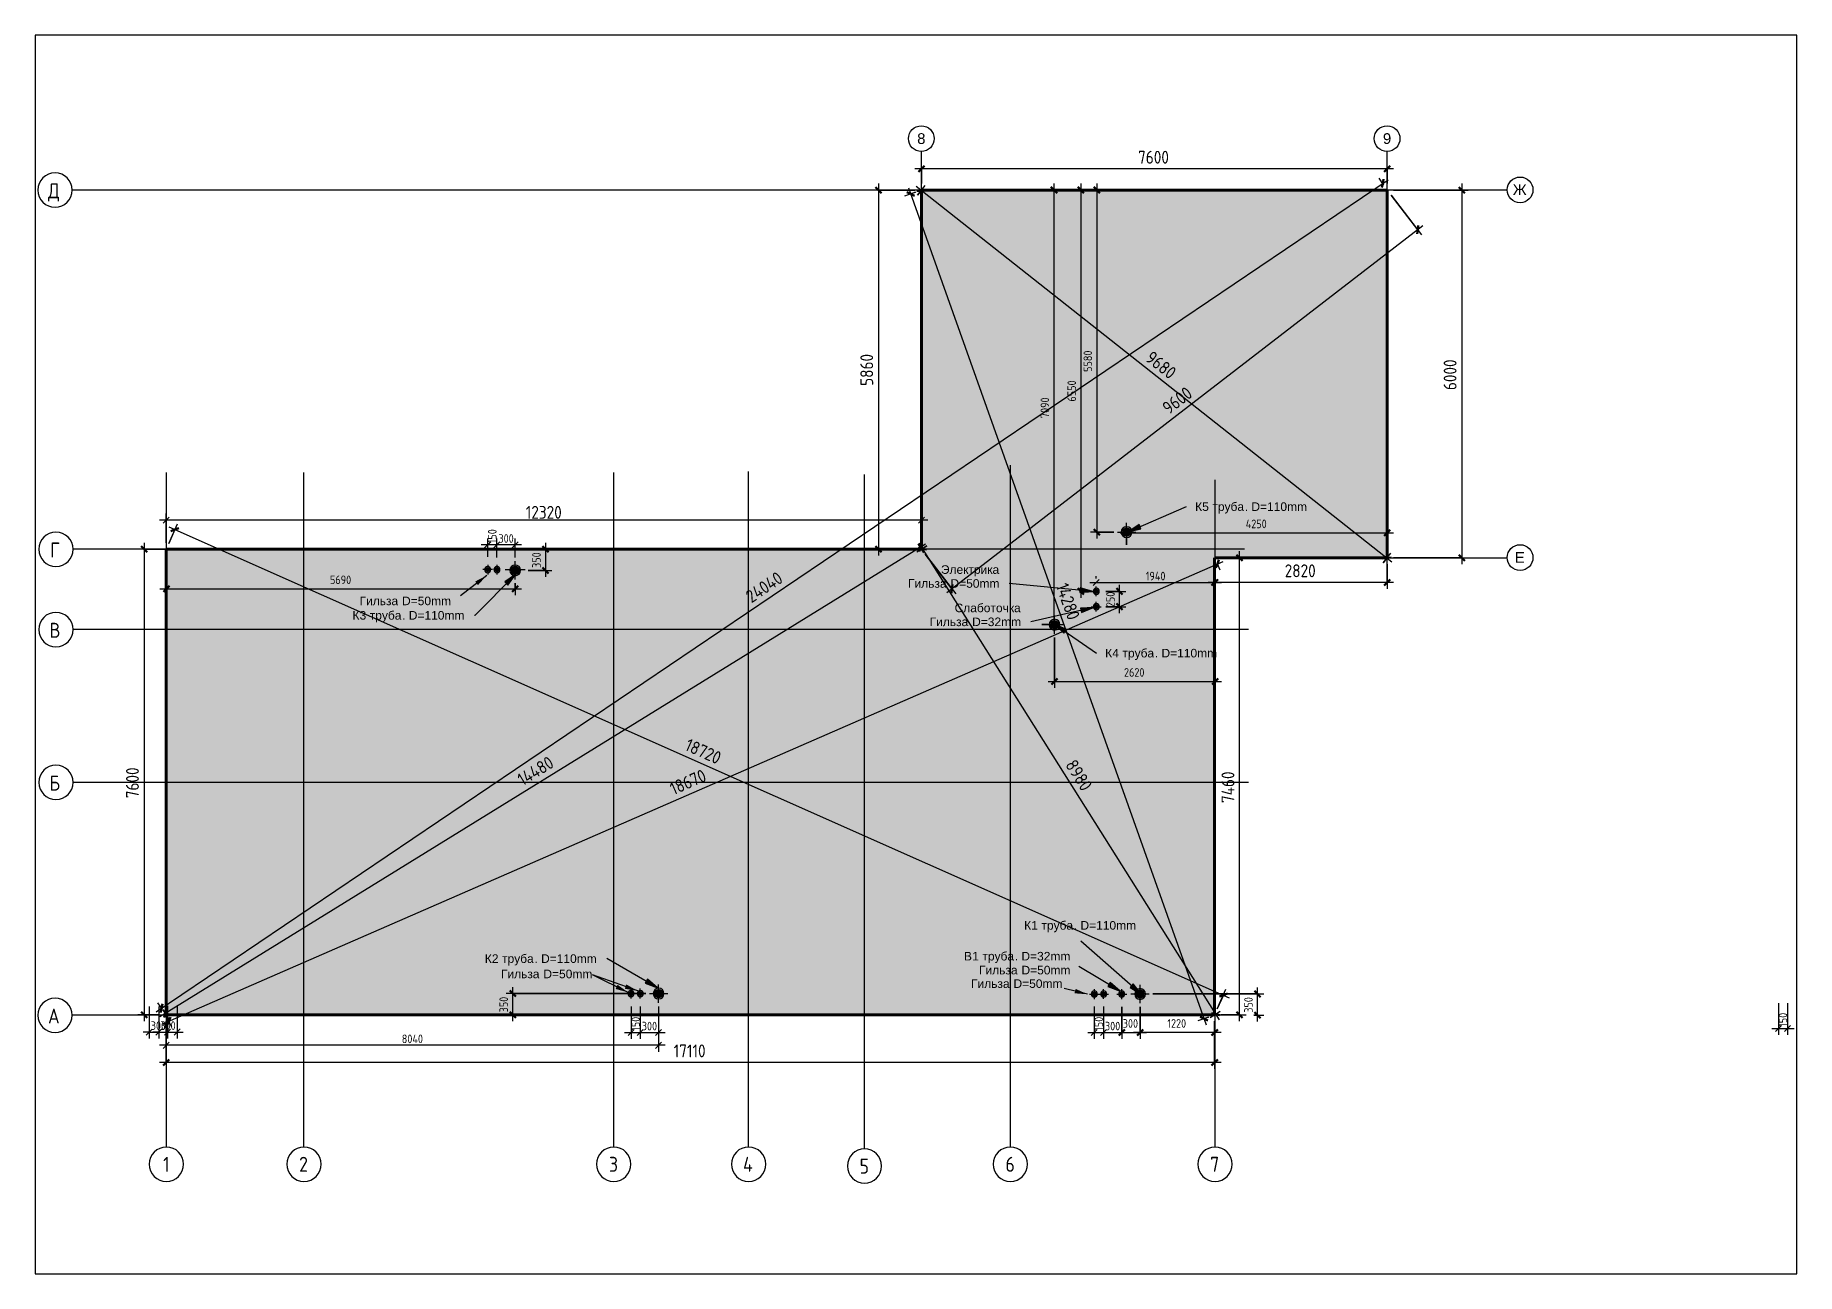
# Paper-space layout 'Layout1' of a CAD drawing. Header units: millimetres. Extents: x 29 to 260, y 20 to 183.
# The model-space entities are those that its viewports show. They can reach past a viewport. Long polylines and large blocks are cut down to what shows.
import ezdxf

# ---------------------------------------------------------------- set-up
doc = ezdxf.new("R2010")
doc.units = ezdxf.units.MM
for name, pattern in [('ADSK_Линия сетки', [25, 20, -2.5, 0, -2.5]), ('ADSK_Осевая', [14, 10, -2, 0, -2]), ('Линия сетки', [22.225, 12.7, -3.175, 3.175, -3.175])]:
    doc.linetypes.add(name, pattern=pattern)
for name, color, linetype, lineweight in [('A-ANNO-DIMS', 211, 'Continuous', 9), ('A-ANNO-DIMS-70', 211, 'Continuous', 9), ('A-FLOR-PATT', 8, 'Continuous', 20), ('G-ANNO-TEXT', 231, 'Continuous', 9), ('M-PIPE-PATT', 2, 'Continuous', 9), ('P-PIPE', 3, 'Continuous', 20), ('P-PIPE-CNTR', 3, 'ADSK_Осевая', 20), ('S-FNDN', 32, 'Continuous', 20), ('S-GRID', 1, 'Continuous', 9), ('S-GRID-IDEN', 1, 'Continuous', 20)]:
    doc.layers.add(name, color=color, linetype=linetype, lineweight=lineweight)
doc.styles.add('Arial', font='arial.ttf', dxfattribs={"height": 140})
doc.styles.add('Arial_1', font='arial.ttf', dxfattribs={"height": 140})
doc.styles.add('Arial_2', font='arial.ttf', dxfattribs={"height": 175})
doc.styles.add('Arial_3', font='arial.ttf', dxfattribs={"height": 175})
doc.styles.add('GOST Common', font='GOST Common.ttf', dxfattribs={"width": 0.9, "height": 245})
doc.styles.add('GOST Common_1', font='GOST Common.ttf', dxfattribs={"width": 0.9, "height": 245})
doc.styles.add('GOST Common_2', font='GOST Common.ttf', dxfattribs={"width": 0.9, "height": 140})
doc.styles.add('GOST Common_3', font='GOST Common.ttf', dxfattribs={"width": 0.9, "height": 210})
doc.dimstyles.new('ADSK_Основной_3_5_мм', dxfattribs={"dimscale": 304.8, "dimtxt": 211.200149, "dimasz": 0.324738, "dimexe": 0.344488, "dimexo": 0.344488, "dimgap": 0.068898, "dimtad": 1, "dimdec": 0, "dimrnd": 10, "dimzin": 0, "dimdsep": 46, "dimtxsty": 'GOST Common_3', "dimblk1": 'OBLIQUE', "dimblk2": 'OBLIQUE', "dimsah": 1, "dimcen": 0.09, "dimdle": 0.344488, "dimazin": 0, "dimtfac": 1, "dimtdec": 4, "dimtix": 1, "dimtmove": 0, "dimatfit": 3, "dimfxl": 1, "dimtvp": 1, "dimtolj": 1, "dimtzin": 0, "dimlwd": 20, "dimlwe": 20, "dimarcsym": 2})
doc.dimstyles.new('BKN_Основной_2_0_красн', dxfattribs={"dimscale": 304.8, "dimtxt": 140.800099, "dimasz": 0.324738, "dimexe": 0.344488, "dimexo": 0.688976, "dimgap": 0.114829, "dimtad": 1, "dimdec": 0, "dimrnd": 10, "dimdsep": 46, "dimtxsty": 'GOST Common_2', "dimblk1": 'OBLIQUE', "dimblk2": 'OBLIQUE', "dimsah": 1, "dimcen": 0.09, "dimdle": 0.344488, "dimazin": 0, "dimtfac": 1, "dimtdec": 4, "dimtix": 1, "dimtmove": 0, "dimatfit": 3, "dimfxl": 1, "dimtvp": 1, "dimtolj": 1, "dimtzin": 0, "dimlwd": 20, "dimlwe": 20, "dimarcsym": 2})

psp = doc.layouts.get("Layout1")

msp = doc.modelspace()

# ---------------------------------------------------------------- texts
at = {"layer": 'G-ANNO-TEXT', "color": 7, "lineweight": 20, "char_height": 140, "attachment_point": 1}
for s, insert, width, style in [('\\fArial|b0|i0|c204|p34|;К', (13132.7, 10067.7), 140.295, 'Arial'), ('5 ', (13248.5, 10067.7), 202.025, 'Arial_1'), ('труба', (13415.1, 10067.7), 639.747, 'Arial'), ('. D=110mm', (13943, 10067.7), 1257.046, 'Arial_1'), ('Электрика', (8985.5, 9041.2), 1178.481, 'Arial'), ('Гильза', (8448.4, 8814.3), 774.43, 'Arial'), (' D=50mm', (9087.4, 8814.3), 1055.021, 'Arial_1'), ('Слаботочка', (9208.7, 8415.3), 1335.611, 'Arial'), ('\\fArial|b0|i0|c204|p34|;К', (-616.6, 8294.1), 140.295, 'Arial'), ('3 ', (-500.9, 8294.1), 202.025, 'Arial_1'), ('труба', (-334.2, 8294.1), 639.747, 'Arial'), ('. D=110mm', (193.6, 8294.1), 1257.046, 'Arial_1'), ('Гильза', (8801.2, 8188.4), 774.43, 'Arial'), (' D=32mm', (9440.2, 8188.4), 1055.021, 'Arial_1'), ('\\fArial|b0|i0|c204|p34|;К', (11665.6, 7677.5), 140.295, 'Arial'), ('4 ', (11781.3, 7677.5), 202.025, 'Arial_1'), ('труба', (11948, 7677.5), 639.747, 'Arial'), ('. D=110mm', (12475.9, 7677.5), 1257.046, 'Arial_1'), ('\\fArial|b0|i0|c204|p34|;К', (10343.4, 3235.5), 140.295, 'Arial'), ('1 ', (10459.1, 3235.5), 202.025, 'Arial_1'), ('труба', (10625.8, 3235.5), 639.747, 'Arial'), ('. D=110mm', (11153.7, 3235.5), 1257.046, 'Arial_1'), ('\\fArial|b0|i0|c204|p34|;К', (1541.9, 2692.7), 140.295, 'Arial'), ('2 ', (1657.7, 2692.7), 202.025, 'Arial_1'), ('труба', (1824.4, 2692.7), 639.747, 'Arial'), ('. D=110mm', (2352.2, 2692.7), 1257.046, 'Arial_1'), ('\\fArial|b0|i0|c204|p34|;В', (9361.4, 2732.3), 162.743, 'Arial'), ('1 ', (9495.7, 2732.3), 202.025, 'Arial_1'), ('труба', (9662.4, 2732.3), 639.747, 'Arial'), ('. D=32mm', (10190.2, 2732.3), 1122.362, 'Arial_1'), ('Гильза', (9606.8, 2505.4), 774.43, 'Arial'), (' D=50mm', (10245.8, 2505.4), 1055.021, 'Arial_1')]:
    msp.add_mtext(s, dxfattribs=dict(at, insert=insert, width=width, style=style))
at = {"layer": 'G-ANNO-TEXT', "color": 5, "lineweight": 20, "char_height": 140, "attachment_point": 1}
for s, insert, width, style in [('Гильза', (-500.9, 8529.7), 774.43, 'Arial'), (' D=50mm', (138.1, 8529.7), 1055.021, 'Arial_1'), ('Гильза', (1805.4, 2442.6), 774.43, 'Arial'), (' D=50mm', (2444.3, 2442.6), 1055.021, 'Arial_1'), ('Гильза', (9476.5, 2284.7), 774.43, 'Arial'), (' D=50mm', (10115.5, 2284.7), 1055.021, 'Arial_1')]:
    msp.add_mtext(s, dxfattribs=dict(at, insert=insert, width=width, style=style))
at = {"layer": 'S-GRID-IDEN', "lineweight": 9, "attachment_point": 1}
for s, insert, char_height, width, style in [('8', (8597.7, 16091.1), 175, 162.743, 'Arial_2'), ('9', (16197.7, 16091.1), 175, 162.743, 'Arial_2'), ('\\fGOST Common|b0|i0|c204|p34|;\\W.9;Д', (-5584.3, 15272.8), 245, 242.43, 'GOST Common_1'), ('\\fArial|b0|i0|c204|p34|;Ж', (18316.9, 15256.6), 175, 274.979, 'Arial_3'), ('\\fGOST Common|b0|i0|c204|p34|;\\W.9;Г', (-5549.4, 9412.8), 245, 191.924, 'GOST Common_1'), ('\\fArial|b0|i0|c204|p34|;Е', (18349.5, 9256.6), 175, 196.413, 'Arial_3'), ('\\fGOST Common|b0|i0|c204|p34|;\\W.9;В', (-5559.8, 8102.2), 245, 217.177, 'GOST Common_1'), ('\\fGOST Common|b0|i0|c204|p34|;\\W.9;Б', (-5559.8, 5608.7), 245, 217.177, 'GOST Common_1'), ('\\fGOST Common|b0|i0|c204|p34|;\\W.9;А', (-5584.3, 1808.7), 245, 242.43, 'GOST Common_1'), ('1', (-3707.1, -611), 245, 131.316, 'GOST Common'), ('2', (-1487.3, -611), 245, 191.924, 'GOST Common'), ('3', (3569.6, -611), 245, 186.873, 'GOST Common'), ('4', (5757, -611), 245, 217.177, 'GOST Common'), ('5', (7658.8, -641.3), 245, 191.924, 'GOST Common'), ('6', (10038.8, -611), 245, 191.924, 'GOST Common'), ('7', (13378.8, -611), 245, 191.924, 'GOST Common')]:
    msp.add_mtext(s, dxfattribs=dict(at, insert=insert, char_height=char_height, width=width, style=style))

# ---------------------------------------------------------------- blocks, each defined once
blk = doc.blocks.new('Ось сетки - Круг_Ø8 мм-684601-Схема опорной поверхности')
at = {"layer": 'S-GRID-IDEN'}
for start, end in [(360, 180), (180, 360)]:
    blk.add_arc((0, 0), 4, start, end, dxfattribs=at)
blk = doc.blocks.new('DIMBLOCK1-Схема опорной поверхности')
at = {"layer": 'A-ANNO-DIMS-70', "lineweight": 20, "transparency": 16777216}
for p, q in [((4169, 2052), (1894, 2052)), ((1999, 1600), (1999, 2157)), ((1999, 2052), (4169, 2052)), ((2139, 1705), (1894, 1705)), ((1999, 1705), (2139, 1705))]:
    blk.add_line(p, q, dxfattribs=at)
at = {"layer": 'A-ANNO-DIMS-70', "lineweight": 40, "transparency": 16777216}
for p, q in [((1999, 2052), (1949, 2102)), ((1999, 2052), (2048, 2003)), ((1999, 1705), (1949, 1755)), ((1999, 1705), (2048, 1656))]:
    blk.add_line(p, q, dxfattribs=at)
at = {"layer": 'A-ANNO-DIMS-70', "color": 0, "lineweight": 20, "transparency": 16777216, "insert": (1781, 1746), "char_height": 140, "width": 317.87, "attachment_point": 1, "rotation": 90, "line_spacing_factor": 1.022761, "style": 'GOST Common_2'}
blk.add_mtext('350', dxfattribs=at)
blk = doc.blocks.new('_Oblique')
at = {"color": 0, "linetype": 'ByBlock', "lineweight": -2}
blk.add_line((-0.5, -0.5), (0.5, 0.5), dxfattribs=at)
blk = doc.blocks.new('DIMBLOCK2-Схема опорной поверхности')
at = {"layer": 'A-ANNO-DIMS-70', "lineweight": 20, "transparency": 16777216}
for p, q in [((16267, 9060), (16267, 8655)), ((16267, 8760), (16267, 9060)), ((16372, 8760), (13347, 8760)), ((13452, 8795), (13452, 8655)), ((13452, 8760), (13452, 8795))]:
    blk.add_line(p, q, dxfattribs=at)
at = {"layer": 'A-ANNO-DIMS-70', "lineweight": 40, "transparency": 16777216}
for p, q in [((13452, 8760), (13403, 8711)), ((13452, 8760), (13502, 8810)), ((16267, 8760), (16218, 8711)), ((16267, 8760), (16317, 8810))]:
    blk.add_line(p, q, dxfattribs=at)
at = {"layer": 'A-ANNO-DIMS-70', "color": 0, "lineweight": 20, "transparency": 16777216, "insert": (14595, 9056), "char_height": 210, "width": 635.75, "attachment_point": 1, "line_spacing_factor": 1.022761, "style": 'GOST Common_3'}
blk.add_mtext('2820', dxfattribs=at)
blk = doc.blocks.new('DIMBLOCK3-Схема опорной поверхности')
at = {"layer": 'A-ANNO-DIMS-70', "lineweight": 20, "transparency": 16777216}
for p, q in [((17484, 15268), (17484, 9060)), ((16372, 15163), (17589, 15163)), ((17484, 15163), (16372, 15163)), ((16372, 9165), (17589, 9165)), ((17484, 9165), (16372, 9165))]:
    blk.add_line(p, q, dxfattribs=at)
at = {"layer": 'A-ANNO-DIMS-70', "lineweight": 40, "transparency": 16777216}
for p, q in [((17484, 15163), (17435, 15212)), ((17484, 15163), (17534, 15113)), ((17484, 9165), (17435, 9214)), ((17484, 9165), (17534, 9115))]:
    blk.add_line(p, q, dxfattribs=at)
at = {"layer": 'A-ANNO-DIMS-70', "color": 0, "lineweight": 20, "transparency": 16777216, "insert": (17189, 11899), "char_height": 210, "width": 635.75, "attachment_point": 1, "rotation": 90, "line_spacing_factor": 1.022761, "style": 'GOST Common_3'}
blk.add_mtext('6000', dxfattribs=at)
blk = doc.blocks.new('DIMBLOCK4-Схема опорной поверхности')
at = {"layer": 'A-ANNO-DIMS-70', "lineweight": 20, "transparency": 16777216}
for p, q in [((8667, 15268), (8667, 15614)), ((16267, 15268), (16267, 15614)), ((16372, 15509), (8562, 15509)), ((8667, 15509), (8667, 15268)), ((16267, 15509), (16267, 15268))]:
    blk.add_line(p, q, dxfattribs=at)
at = {"layer": 'A-ANNO-DIMS-70', "lineweight": 40, "transparency": 16777216}
for p, q in [((8667, 15509), (8717, 15558)), ((16267, 15509), (16317, 15558)), ((8667, 15509), (8618, 15459)), ((16267, 15509), (16218, 15459))]:
    blk.add_line(p, q, dxfattribs=at)
at = {"layer": 'A-ANNO-DIMS-70', "color": 0, "lineweight": 20, "transparency": 16777216, "insert": (12202, 15804), "char_height": 210, "width": 635.75, "attachment_point": 1, "line_spacing_factor": 1.022761, "style": 'GOST Common_3'}
blk.add_mtext('7600', dxfattribs=at)
blk = doc.blocks.new('DIMBLOCK5-Схема опорной поверхности')
at = {"layer": 'A-ANNO-DIMS-70', "lineweight": 20, "transparency": 16777216}
for p, q in [((7965, 15268), (7965, 9198)), ((8562, 15163), (7860, 15163)), ((7965, 15163), (8562, 15163)), ((7930, 9303), (8070, 9303)), ((7965, 9303), (7930, 9303))]:
    blk.add_line(p, q, dxfattribs=at)
at = {"layer": 'A-ANNO-DIMS-70', "lineweight": 40, "transparency": 16777216}
for p, q in [((7965, 15163), (7916, 15212)), ((7965, 15163), (8015, 15113)), ((7965, 9303), (7916, 9352)), ((7965, 9303), (8015, 9253))]:
    blk.add_line(p, q, dxfattribs=at)
at = {"layer": 'A-ANNO-DIMS-70', "color": 0, "lineweight": 20, "transparency": 16777216, "insert": (7670, 11968), "char_height": 210, "width": 635.75, "attachment_point": 1, "rotation": 90, "line_spacing_factor": 1.022761, "style": 'GOST Common_3'}
blk.add_mtext('5860', dxfattribs=at)
blk = doc.blocks.new('DIMBLOCK6-Схема опорной поверхности')
at = {"layer": 'A-ANNO-DIMS', "color": 0, "lineweight": 20, "transparency": 16777216}
for p, q in [((8772, 9779), (-3763, 9779)), ((-3658, 9408), (-3658, 9884)), ((8667, 9603), (8667, 9884))]:
    blk.add_line(p, q, dxfattribs=at)
at = {"layer": 'Defpoints', "color": 0, "transparency": 16777216}
for p in [(-3658, 9779), (8667, 9498), (-3658, 9303)]:
    blk.add_point(p, dxfattribs=at)
at = {"layer": 'A-ANNO-DIMS', "color": 0, "lineweight": 20, "transparency": 16777216, "xscale": 98.98, "yscale": 98.98, "zscale": 98.98, "rotation": 180}
blk.add_blockref('_Oblique', (-3658, 9779), dxfattribs=at)
at = {"layer": 'A-ANNO-DIMS', "color": 0, "lineweight": 20, "transparency": 16777216, "xscale": 98.98, "yscale": 98.98, "zscale": 98.98}
blk.add_blockref('_Oblique', (8667, 9779), dxfattribs=at)
at = {"layer": 'A-ANNO-DIMS', "color": 0, "lineweight": 20, "transparency": 16777216, "insert": (2505, 9905), "char_height": 210, "width": 747.43, "attachment_point": 5, "style": 'GOST Common_3'}
blk.add_mtext('\\A1;12320', dxfattribs=at)
blk = doc.blocks.new('DIMBLOCK7-Схема опорной поверхности')
at = {"layer": 'A-ANNO-DIMS-70', "lineweight": 20, "transparency": 16777216}
for p, q in [((5433, 9303), (-4121, 9303)), ((-4016, 9408), (-4016, 1600)), ((-4016, 9303), (5433, 9303)), ((-3763, 1705), (-4121, 1705)), ((-4016, 1705), (-3763, 1705))]:
    blk.add_line(p, q, dxfattribs=at)
at = {"layer": 'A-ANNO-DIMS-70', "lineweight": 40, "transparency": 16777216}
for p, q in [((-4016, 9303), (-4066, 9352)), ((-4016, 9303), (-3967, 9253)), ((-4016, 1705), (-4066, 1755)), ((-4016, 1705), (-3967, 1656))]:
    blk.add_line(p, q, dxfattribs=at)
at = {"layer": 'A-ANNO-DIMS-70', "color": 0, "lineweight": 20, "transparency": 16777216, "insert": (-4312, 5239), "char_height": 210, "width": 635.75, "attachment_point": 1, "rotation": 90, "line_spacing_factor": 1.022761, "style": 'GOST Common_3'}
blk.add_mtext('7600', dxfattribs=at)
blk = doc.blocks.new('DIMBLOCK8-Схема опорной поверхности')
at = {"layer": 'A-ANNO-DIMS-70', "lineweight": 40, "transparency": 16777216}
for p, q in [((13860, 9165), (13810, 9214)), ((13860, 9165), (13909, 9115)), ((13860, 1705), (13810, 1755)), ((13860, 1705), (13909, 1656))]:
    blk.add_line(p, q, dxfattribs=at)
at = {"layer": 'A-ANNO-DIMS-70', "lineweight": 20, "transparency": 16777216}
for p, q in [((13860, 1600), (13860, 9270)), ((13895, 9165), (13755, 9165)), ((13860, 9165), (13895, 9165)), ((13557, 1705), (13965, 1705)), ((13860, 1705), (13557, 1705))]:
    blk.add_line(p, q, dxfattribs=at)
at = {"layer": 'A-ANNO-DIMS-70', "color": 0, "lineweight": 20, "transparency": 16777216, "insert": (13564, 5161), "char_height": 210, "width": 657.23, "attachment_point": 1, "rotation": 90, "line_spacing_factor": 1.022761, "style": 'GOST Common_3'}
blk.add_mtext('7460', dxfattribs=at)
blk = doc.blocks.new('DIMBLOCK9-Схема опорной поверхности')
at = {"layer": 'A-ANNO-DIMS-70', "lineweight": 20, "transparency": 16777216}
for p, q in [((8602, 15080), (8727, 15238)), ((16344, 9093), (8579, 15221)), ((8662, 15156), (8602, 15080)), ((16202, 9082), (16327, 9240)), ((16262, 9158), (16202, 9082))]:
    blk.add_line(p, q, dxfattribs=at)
at = {"layer": 'A-ANNO-DIMS-70', "lineweight": 40, "transparency": 16777216}
for p, q in [((8662, 15156), (8592, 15148)), ((8662, 15156), (8731, 15164)), ((16262, 9158), (16192, 9150)), ((16262, 9158), (16331, 9166))]:
    blk.add_line(p, q, dxfattribs=at)
at = {"layer": 'A-ANNO-DIMS-70', "color": 0, "lineweight": 20, "transparency": 16777216, "insert": (12437, 12553), "char_height": 210, "width": 635.75, "attachment_point": 1, "rotation": 321.7191, "line_spacing_factor": 1.022761, "style": 'GOST Common_3'}
blk.add_mtext('9680', dxfattribs=at)
blk = doc.blocks.new('DIMBLOCK10-Схема опорной поверхности')
at = {"layer": 'A-ANNO-DIMS-70', "lineweight": 20, "transparency": 16777216}
for p, q in [((-3658, 1600), (-3658, 822)), ((-3658, 927), (-3658, 1600)), ((13452, 1600), (13452, 822)), ((13452, 927), (13452, 1600)), ((13557, 927), (-3763, 927))]:
    blk.add_line(p, q, dxfattribs=at)
at = {"layer": 'A-ANNO-DIMS-70', "lineweight": 40, "transparency": 16777216}
for p, q in [((-3658, 927), (-3707, 877)), ((-3658, 927), (-3608, 976)), ((13452, 927), (13403, 877)), ((13452, 927), (13502, 976))]:
    blk.add_line(p, q, dxfattribs=at)
at = {"layer": 'A-ANNO-DIMS-70', "color": 0, "lineweight": 20, "transparency": 16777216, "insert": (4625, 1222), "char_height": 210, "width": 652.93, "attachment_point": 1, "line_spacing_factor": 1.022761, "style": 'GOST Common_3'}
blk.add_mtext('17110', dxfattribs=at)
blk = doc.blocks.new('DIMBLOCK11-Схема опорной поверхности')
at = {"layer": 'A-ANNO-DIMS-70', "lineweight": 20, "transparency": 16777216}
for p, q in [((12235, 1836), (12235, 1312)), ((12235, 1417), (12235, 1836)), ((13452, 1495), (13452, 1312)), ((13452, 1417), (13452, 1495)), ((13557, 1417), (12130, 1417))]:
    blk.add_line(p, q, dxfattribs=at)
at = {"layer": 'A-ANNO-DIMS-70', "lineweight": 40, "transparency": 16777216}
for p, q in [((12235, 1417), (12285, 1466)), ((13452, 1417), (13502, 1466)), ((12235, 1417), (12186, 1367)), ((13452, 1417), (13403, 1367))]:
    blk.add_line(p, q, dxfattribs=at)
at = {"layer": 'A-ANNO-DIMS-70', "color": 0, "lineweight": 20, "transparency": 16777216, "insert": (12680, 1635), "char_height": 140, "width": 392.33, "attachment_point": 1, "line_spacing_factor": 1.022761, "style": 'GOST Common_2'}
blk.add_mtext('1220', dxfattribs=at)
blk = doc.blocks.new('DIMBLOCK12-Схема опорной поверхности')
at = {"layer": 'A-ANNO-DIMS', "color": 0, "lineweight": 20, "transparency": 16777216}
for p, q in [((4379, 1842), (4379, 1103)), ((-3658, 1495), (-3658, 1103)), ((4484, 1208), (-3763, 1208))]:
    blk.add_line(p, q, dxfattribs=at)
at = {"layer": 'Defpoints', "color": 0, "transparency": 16777216}
for p in [(4379, 2052), (-3658, 1705), (-3658, 1208)]:
    blk.add_point(p, dxfattribs=at)
at = {"layer": 'A-ANNO-DIMS', "color": 0, "lineweight": 20, "transparency": 16777216, "xscale": 98.98, "yscale": 98.98, "zscale": 98.98, "rotation": 180}
blk.add_blockref('_Oblique', (-3658, 1208), dxfattribs=at)
at = {"layer": 'A-ANNO-DIMS', "color": 0, "lineweight": 20, "transparency": 16777216, "xscale": 98.98, "yscale": 98.98, "zscale": 98.98}
blk.add_blockref('_Oblique', (4379, 1208), dxfattribs=at)
at = {"layer": 'A-ANNO-DIMS', "color": 0, "lineweight": 20, "transparency": 16777216, "insert": (361, 1313), "char_height": 140, "width": 438.15, "attachment_point": 5, "style": 'GOST Common_2'}
blk.add_mtext('\\A1;8040', dxfattribs=at)
blk = doc.blocks.new('Ось сетки - Заголовок сетки - Окружность 5 мм-84278-Схема опорной поверхности')
at = {"layer": 'S-GRID-IDEN'}
blk.add_circle((-0.02, 0.02), 3, dxfattribs=at)
blk = doc.blocks.new('DIMBLOCK13-Схема опорной поверхности')
at = {"layer": 'A-ANNO-DIMS-70', "lineweight": 20, "transparency": 16777216}
for p, q in [((12445, 2046), (14257, 2046)), ((14152, 2046), (12445, 2046)), ((14152, 1594), (14152, 2151)), ((14093, 1699), (14257, 1699)), ((14152, 1699), (14093, 1699))]:
    blk.add_line(p, q, dxfattribs=at)
at = {"layer": 'A-ANNO-DIMS-70', "lineweight": 40, "transparency": 16777216}
for p, q in [((14152, 2046), (14102, 2095)), ((14152, 2046), (14201, 1996)), ((14152, 1699), (14102, 1748)), ((14152, 1699), (14201, 1649))]:
    blk.add_line(p, q, dxfattribs=at)
at = {"layer": 'A-ANNO-DIMS-70', "color": 0, "lineweight": 20, "transparency": 16777216, "insert": (13934, 1740), "char_height": 140, "width": 317.87, "attachment_point": 1, "rotation": 90, "line_spacing_factor": 1.022761, "style": 'GOST Common_2'}
blk.add_mtext('350', dxfattribs=at)
blk = doc.blocks.new('DIMBLOCK14-Схема опорной поверхности')
at = {"layer": 'A-ANNO-DIMS-70', "lineweight": 20, "transparency": 16777216}
for p, q in [((11936, 1834), (11936, 1312)), ((11936, 1417), (11936, 1834)), ((12235, 1836), (12235, 1312)), ((12235, 1417), (12235, 1836)), ((11831, 1417), (12340, 1417))]:
    blk.add_line(p, q, dxfattribs=at)
at = {"layer": 'A-ANNO-DIMS-70', "lineweight": 40, "transparency": 16777216}
for p, q in [((11936, 1417), (11986, 1466)), ((12235, 1417), (12285, 1466)), ((11936, 1417), (11887, 1367)), ((12235, 1417), (12186, 1367))]:
    blk.add_line(p, q, dxfattribs=at)
at = {"layer": 'A-ANNO-DIMS-70', "color": 0, "lineweight": 20, "transparency": 16777216, "insert": (11953, 1635), "char_height": 140, "width": 317.87, "attachment_point": 1, "line_spacing_factor": 1.022761, "style": 'GOST Common_2'}
blk.add_mtext('300', dxfattribs=at)
blk = doc.blocks.new('DIMBLOCK15-Схема опорной поверхности')
at = {"layer": 'A-ANNO-DIMS-70', "lineweight": 40, "transparency": 16777216}
for p, q in [((11899, 8615), (11850, 8665)), ((11899, 8365), (11850, 8415)), ((11899, 8615), (11949, 8566)), ((11899, 8365), (11949, 8316))]:
    blk.add_line(p, q, dxfattribs=at)
at = {"layer": 'A-ANNO-DIMS-70', "lineweight": 20, "transparency": 16777216}
for p, q in [((11899, 8260), (11899, 8720)), ((11679, 8615), (12004, 8615)), ((11899, 8615), (11679, 8615)), ((11679, 8365), (12004, 8365)), ((11899, 8365), (11679, 8365))]:
    blk.add_line(p, q, dxfattribs=at)
at = {"layer": 'A-ANNO-DIMS-70', "color": 0, "lineweight": 20, "transparency": 16777216, "insert": (11682, 8358), "char_height": 140, "width": 317.87, "attachment_point": 1, "rotation": 90, "line_spacing_factor": 1.022761, "style": 'GOST Common_2'}
blk.add_mtext('250', dxfattribs=at)
blk = doc.blocks.new('DIMBLOCK16-Схема опорной поверхности')
at = {"layer": 'A-ANNO-DIMS-70', "lineweight": 20, "transparency": 16777216}
for p, q in [((2394, 9303), (2639, 9303)), ((2534, 9303), (2394, 9303)), ((2534, 9408), (2534, 8853)), ((2249, 8958), (2639, 8958)), ((2534, 8958), (2249, 8958))]:
    blk.add_line(p, q, dxfattribs=at)
at = {"layer": 'A-ANNO-DIMS-70', "lineweight": 40, "transparency": 16777216}
for p, q in [((2534, 9303), (2485, 9352)), ((2534, 9303), (2584, 9253)), ((2534, 8958), (2485, 9007)), ((2534, 8958), (2584, 8908))]:
    blk.add_line(p, q, dxfattribs=at)
at = {"layer": 'A-ANNO-DIMS-70', "color": 0, "lineweight": 20, "transparency": 16777216, "insert": (2316, 8998), "char_height": 140, "width": 317.87, "attachment_point": 1, "rotation": 90, "line_spacing_factor": 1.022761, "style": 'GOST Common_2'}
blk.add_mtext('350', dxfattribs=at)
blk = doc.blocks.new('DIMBLOCK17-Схема опорной поверхности')
at = {"layer": 'A-ANNO-DIMS-70', "lineweight": 20, "transparency": 16777216}
for p, q in [((-3758, 8656), (2144, 8656)), ((-3653, 8516), (-3653, 8761)), ((-3653, 8656), (-3653, 8516)), ((2039, 8748), (2039, 8551)), ((2039, 8656), (2039, 8748))]:
    blk.add_line(p, q, dxfattribs=at)
at = {"layer": 'A-ANNO-DIMS-70', "lineweight": 40, "transparency": 16777216}
for p, q in [((-3653, 8656), (-3702, 8607)), ((-3653, 8656), (-3603, 8706)), ((2039, 8656), (1990, 8607)), ((2039, 8656), (2089, 8706))]:
    blk.add_line(p, q, dxfattribs=at)
at = {"layer": 'A-ANNO-DIMS-70', "color": 0, "lineweight": 20, "transparency": 16777216, "insert": (-983, 8874), "char_height": 140, "width": 423.83, "attachment_point": 1, "line_spacing_factor": 1.022761, "style": 'GOST Common_2'}
blk.add_mtext('5690', dxfattribs=at)
blk = doc.blocks.new('DIMBLOCK18-Схема опорной поверхности')
at = {"layer": 'A-ANNO-DIMS-70', "lineweight": 20, "transparency": 16777216}
for p, q in [((11910, 9568), (16372, 9568)), ((12015, 9373), (12015, 9673)), ((12015, 9568), (12015, 9373)), ((16267, 9428), (16267, 9673)), ((16267, 9568), (16267, 9428))]:
    blk.add_line(p, q, dxfattribs=at)
at = {"layer": 'A-ANNO-DIMS-70', "lineweight": 40, "transparency": 16777216}
for p, q in [((12015, 9568), (11966, 9519)), ((12015, 9568), (12065, 9618)), ((16267, 9568), (16218, 9519)), ((16267, 9568), (16317, 9618))]:
    blk.add_line(p, q, dxfattribs=at)
at = {"layer": 'A-ANNO-DIMS-70', "color": 0, "lineweight": 20, "transparency": 16777216, "insert": (13959, 9786), "char_height": 140, "width": 438.15, "attachment_point": 1, "line_spacing_factor": 1.022761, "style": 'GOST Common_2'}
blk.add_mtext('4250', dxfattribs=at)
blk = doc.blocks.new('DIMBLOCK19-Схема опорной поверхности')
at = {"layer": 'A-ANNO-DIMS-70', "lineweight": 20, "transparency": 16777216}
for p, q in [((11530, 15270), (11530, 9478)), ((11390, 15165), (11635, 15165)), ((11530, 15165), (11390, 15165)), ((11805, 9583), (11425, 9583)), ((11530, 9583), (11805, 9583))]:
    blk.add_line(p, q, dxfattribs=at)
at = {"layer": 'A-ANNO-DIMS-70', "lineweight": 40, "transparency": 16777216}
for p, q in [((11530, 15165), (11481, 15214)), ((11530, 15165), (11580, 15115)), ((11530, 9583), (11481, 9632)), ((11530, 9583), (11580, 9533))]:
    blk.add_line(p, q, dxfattribs=at)
at = {"layer": 'A-ANNO-DIMS-70', "color": 0, "lineweight": 20, "transparency": 16777216, "insert": (11312, 12197), "char_height": 140, "width": 423.83, "attachment_point": 1, "rotation": 90, "line_spacing_factor": 1.022761, "style": 'GOST Common_2'}
blk.add_mtext('5580', dxfattribs=at)
blk = doc.blocks.new('DIMBLOCK20-Схема опорной поверхности')
at = {"layer": 'A-ANNO-DIMS-70', "lineweight": 20, "transparency": 16777216}
for p, q in [((10840, 7862), (10840, 7040)), ((10840, 7145), (10840, 7862)), ((13458, 7005), (13458, 7250)), ((10735, 7145), (13563, 7145)), ((13458, 7145), (13458, 7005))]:
    blk.add_line(p, q, dxfattribs=at)
at = {"layer": 'A-ANNO-DIMS-70', "lineweight": 40, "transparency": 16777216}
for p, q in [((10840, 7145), (10890, 7194)), ((13458, 7145), (13508, 7194)), ((10840, 7145), (10791, 7095)), ((13458, 7145), (13409, 7095))]:
    blk.add_line(p, q, dxfattribs=at)
at = {"layer": 'A-ANNO-DIMS-70', "color": 0, "lineweight": 20, "transparency": 16777216, "insert": (11973, 7363), "char_height": 140, "width": 423.83, "attachment_point": 1, "line_spacing_factor": 1.022761, "style": 'GOST Common_2'}
blk.add_mtext('2620', dxfattribs=at)
blk = doc.blocks.new('DIMBLOCK21-Схема опорной поверхности')
at = {"layer": 'A-ANNO-DIMS-70', "lineweight": 20, "transparency": 16777216}
for p, q in [((10830, 15270), (10830, 7967)), ((10690, 15165), (10935, 15165)), ((10830, 15165), (10690, 15165)), ((10630, 8072), (10935, 8072)), ((10830, 8072), (10630, 8072))]:
    blk.add_line(p, q, dxfattribs=at)
at = {"layer": 'A-ANNO-DIMS-70', "lineweight": 40, "transparency": 16777216}
for p, q in [((10830, 15165), (10781, 15214)), ((10830, 15165), (10880, 15115)), ((10830, 8072), (10781, 8122)), ((10830, 8072), (10880, 8023))]:
    blk.add_line(p, q, dxfattribs=at)
at = {"layer": 'A-ANNO-DIMS-70', "color": 0, "lineweight": 20, "transparency": 16777216, "insert": (10612, 11442), "char_height": 140, "width": 423.83, "attachment_point": 1, "rotation": 90, "line_spacing_factor": 1.022761, "style": 'GOST Common_2'}
blk.add_mtext('7090', dxfattribs=at)
blk = doc.blocks.new('DIMBLOCK22-Схема опорной поверхности')
at = {"layer": 'A-ANNO-DIMS-70', "lineweight": 20, "transparency": 16777216}
for p, q in [((16331, 15080), (16830, 14433)), ((16766, 14516), (16331, 15080)), ((16849, 14580), (9083, 8592)), ((8731, 9220), (9230, 8573)), ((9166, 8656), (8731, 9220))]:
    blk.add_line(p, q, dxfattribs=at)
at = {"layer": 'A-ANNO-DIMS-70', "lineweight": 40, "transparency": 16777216}
for p, q in [((16766, 14516), (16757, 14447)), ((16766, 14516), (16775, 14586)), ((9166, 8656), (9157, 8587)), ((9166, 8656), (9175, 8726))]:
    blk.add_line(p, q, dxfattribs=at)
at = {"layer": 'A-ANNO-DIMS-70', "color": 0, "lineweight": 20, "transparency": 16777216, "insert": (12576, 11658), "char_height": 210, "width": 635.75, "attachment_point": 1, "rotation": 37.6341, "line_spacing_factor": 1.022761, "style": 'GOST Common_3'}
blk.add_mtext('9600', dxfattribs=at)
blk = doc.blocks.new('DIMBLOCK23-Схема опорной поверхности')
at = {"layer": 'A-ANNO-DIMS-70', "lineweight": 20, "transparency": 16777216}
for p, q in [((-3709, 1561), (13593, 9105)), ((13494, 9069), (13539, 8966)), ((13497, 9063), (13494, 9069)), ((-3616, 1609), (-3571, 1507)), ((-3613, 1603), (-3616, 1609))]:
    blk.add_line(p, q, dxfattribs=at)
at = {"layer": 'A-ANNO-DIMS-70', "lineweight": 40, "transparency": 16777216}
for p, q in [((13497, 9063), (13471, 8998)), ((13497, 9063), (13522, 9128)), ((-3613, 1603), (-3639, 1538)), ((-3613, 1603), (-3588, 1669))]:
    blk.add_line(p, q, dxfattribs=at)
at = {"layer": 'A-ANNO-DIMS-70', "color": 0, "lineweight": 20, "transparency": 16777216, "insert": (4538, 5479), "char_height": 210, "width": 747.43, "attachment_point": 1, "rotation": 23.5557, "line_spacing_factor": 1.022761, "style": 'GOST Common_3'}
blk.add_mtext('18670', dxfattribs=at)
blk = doc.blocks.new('DIMBLOCK24-Схема опорной поверхности')
at = {"layer": 'A-ANNO-DIMS-70', "lineweight": 20, "transparency": 16777216}
for p, q in [((-3615, 9399), (-3472, 9720)), ((-3515, 9624), (-3615, 9399)), ((-3611, 9667), (13691, 1984)), ((13495, 1801), (13637, 2123)), ((13595, 2027), (13495, 1801))]:
    blk.add_line(p, q, dxfattribs=at)
at = {"layer": 'A-ANNO-DIMS-70', "lineweight": 40, "transparency": 16777216}
for p, q in [((-3515, 9624), (-3580, 9599)), ((-3515, 9624), (-3450, 9649)), ((13595, 2027), (13529, 2002)), ((13595, 2027), (13660, 2052))]:
    blk.add_line(p, q, dxfattribs=at)
at = {"layer": 'A-ANNO-DIMS-70', "color": 0, "lineweight": 20, "transparency": 16777216, "insert": (4875, 6222), "char_height": 210, "width": 747.43, "attachment_point": 1, "rotation": 336.0571, "line_spacing_factor": 1.022761, "style": 'GOST Common_3'}
blk.add_mtext('18720', dxfattribs=at)
blk = doc.blocks.new('DIMBLOCK25-Схема опорной поверхности')
at = {"layer": 'A-ANNO-DIMS', "color": 0, "lineweight": 20, "transparency": 16777216}
for p, q in [((11414, 8760), (13563, 8760)), ((11519, 8825), (11519, 8865)), ((13458, 8620), (13458, 8655))]:
    blk.add_line(p, q, dxfattribs=at)
at = {"layer": 'Defpoints', "color": 0, "transparency": 16777216}
for p in [(13458, 8830), (13458, 8760), (11519, 8615)]:
    blk.add_point(p, dxfattribs=at)
at = {"layer": 'A-ANNO-DIMS', "color": 0, "lineweight": 20, "transparency": 16777216, "xscale": 98.98, "yscale": 98.98, "zscale": 98.98, "rotation": 180}
blk.add_blockref('_Oblique', (11519, 8760), dxfattribs=at)
at = {"layer": 'A-ANNO-DIMS', "color": 0, "lineweight": 20, "transparency": 16777216, "xscale": 98.98, "yscale": 98.98, "zscale": 98.98}
blk.add_blockref('_Oblique', (13458, 8760), dxfattribs=at)
at = {"layer": 'A-ANNO-DIMS', "color": 0, "lineweight": 20, "transparency": 16777216, "insert": (12489, 8865), "char_height": 140, "width": 392.33, "attachment_point": 5, "style": 'GOST Common_2'}
blk.add_mtext('\\A1;1940', dxfattribs=at)
blk = doc.blocks.new('DIMBLOCK26-Схема опорной поверхности')
at = {"layer": 'A-ANNO-DIMS-70', "lineweight": 20, "transparency": 16777216}
for p, q in [((11268, 15270), (11268, 8510)), ((11128, 15165), (11373, 15165)), ((11268, 15165), (11128, 15165)), ((11259, 8615), (11373, 8615)), ((11268, 8615), (11259, 8615))]:
    blk.add_line(p, q, dxfattribs=at)
at = {"layer": 'A-ANNO-DIMS-70', "lineweight": 40, "transparency": 16777216}
for p, q in [((11268, 15165), (11219, 15214)), ((11268, 15165), (11318, 15115)), ((11268, 8615), (11219, 8665)), ((11268, 8615), (11318, 8566))]:
    blk.add_line(p, q, dxfattribs=at)
at = {"layer": 'A-ANNO-DIMS-70', "color": 0, "lineweight": 20, "transparency": 16777216, "insert": (11050, 11713), "char_height": 140, "width": 423.83, "attachment_point": 1, "rotation": 90, "line_spacing_factor": 1.022761, "style": 'GOST Common_2'}
blk.add_mtext('6550', dxfattribs=at)
blk = doc.blocks.new('DIMBLOCK27-Схема опорной поверхности')
at = {"layer": 'A-ANNO-DIMS-70', "lineweight": 20, "transparency": 16777216}
for p, q in [((-3762, 1677), (8736, 9391)), ((8612, 9392), (8702, 9246)), ((8647, 9336), (8612, 9392)), ((-3708, 1788), (-3618, 1642)), ((-3673, 1732), (-3708, 1788))]:
    blk.add_line(p, q, dxfattribs=at)
at = {"layer": 'A-ANNO-DIMS-70', "lineweight": 40, "transparency": 16777216}
for p, q in [((8647, 9336), (8631, 9268)), ((8647, 9336), (8663, 9404)), ((-3673, 1732), (-3689, 1664)), ((-3673, 1732), (-3657, 1800))]:
    blk.add_line(p, q, dxfattribs=at)
at = {"layer": 'A-ANNO-DIMS-70', "color": 0, "lineweight": 20, "transparency": 16777216, "insert": (2051, 5612), "char_height": 210, "width": 790.39, "attachment_point": 1, "rotation": 31.6843, "line_spacing_factor": 1.022761, "style": 'GOST Common_3'}
blk.add_mtext('14480', dxfattribs=at)
blk = doc.blocks.new('DIMBLOCK28-Схема опорной поверхности')
at = {"layer": 'A-ANNO-DIMS-70', "lineweight": 20, "transparency": 16777216}
for p, q in [((8756, 9359), (8593, 9256)), ((8626, 9401), (13523, 1626)), ((8682, 9312), (8756, 9359)), ((13541, 1761), (13378, 1659)), ((13467, 1715), (13541, 1761))]:
    blk.add_line(p, q, dxfattribs=at)
at = {"layer": 'A-ANNO-DIMS-70', "lineweight": 40, "transparency": 16777216}
for p, q in [((8682, 9312), (8614, 9328)), ((8682, 9312), (8751, 9297)), ((13467, 1715), (13399, 1730)), ((13467, 1715), (13536, 1699))]:
    blk.add_line(p, q, dxfattribs=at)
at = {"layer": 'A-ANNO-DIMS-70', "color": 0, "lineweight": 20, "transparency": 16777216, "insert": (11184, 5895), "char_height": 210, "width": 635.75, "attachment_point": 1, "rotation": 302.2037, "line_spacing_factor": 1.022761, "style": 'GOST Common_3'}
blk.add_mtext('8980', dxfattribs=at)
blk = doc.blocks.new('DIMBLOCK29-Схема опорной поверхности')
at = {"layer": 'A-ANNO-DIMS-70', "lineweight": 20, "transparency": 16777216}
for p, q in [((-3818, 1756), (16281, 15330)), ((16208, 15250), (16135, 15359)), ((16194, 15272), (16208, 15250)), ((-3716, 1792), (-3790, 1901)), ((-3731, 1814), (-3716, 1792))]:
    blk.add_line(p, q, dxfattribs=at)
at = {"layer": 'A-ANNO-DIMS-70', "lineweight": 40, "transparency": 16777216}
for p, q in [((16194, 15272), (16180, 15203)), ((16194, 15272), (16207, 15340)), ((-3731, 1814), (-3745, 1746)), ((-3731, 1814), (-3718, 1883))]:
    blk.add_line(p, q, dxfattribs=at)
at = {"layer": 'A-ANNO-DIMS-70', "color": 0, "lineweight": 20, "transparency": 16777216, "insert": (5777, 8592), "char_height": 210, "width": 837.64, "attachment_point": 1, "rotation": 34.0354, "line_spacing_factor": 1.022761, "style": 'GOST Common_3'}
blk.add_mtext('24040', dxfattribs=at)
blk = doc.blocks.new('DIMBLOCK30-Схема опорной поверхности')
at = {"layer": 'A-ANNO-DIMS-70', "lineweight": 20, "transparency": 16777216}
for p, q in [((8568, 15128), (8393, 15065)), ((8457, 15199), (13312, 1544)), ((8492, 15101), (8568, 15128)), ((13353, 1670), (13178, 1608)), ((13277, 1643), (13353, 1670))]:
    blk.add_line(p, q, dxfattribs=at)
at = {"layer": 'A-ANNO-DIMS-70', "lineweight": 40, "transparency": 16777216}
for p, q in [((8492, 15101), (8429, 15131)), ((8492, 15101), (8555, 15070)), ((13277, 1643), (13214, 1673)), ((13277, 1643), (13340, 1613))]:
    blk.add_line(p, q, dxfattribs=at)
at = {"layer": 'A-ANNO-DIMS-70', "color": 0, "lineweight": 20, "transparency": 16777216, "insert": (11056, 8773), "char_height": 210, "width": 768.91, "attachment_point": 1, "rotation": 289.5737, "line_spacing_factor": 1.022761, "style": 'GOST Common_3'}
blk.add_mtext('14280', dxfattribs=at)
blk = doc.blocks.new('*D35')
at = {"layer": 'A-ANNO-DIMS', "color": 0, "lineweight": 20, "transparency": 16777216}
for p, q in [((4079, 1842), (4079, 1312)), ((4379, 1842), (4379, 1312)), ((3974, 1417), (4484, 1417))]:
    blk.add_line(p, q, dxfattribs=at)
at = {"layer": 'Defpoints', "color": 0, "transparency": 16777216}
for p in [(4079, 2052), (4379, 2052), (4379, 1417)]:
    blk.add_point(p, dxfattribs=at)
at = {"layer": 'A-ANNO-DIMS', "color": 0, "lineweight": 20, "transparency": 16777216, "xscale": 98.98, "yscale": 98.98, "zscale": 98.98, "rotation": 180}
blk.add_blockref('_Oblique', (4079, 1417), dxfattribs=at)
at = {"layer": 'A-ANNO-DIMS', "color": 0, "lineweight": 20, "transparency": 16777216, "xscale": 98.98, "yscale": 98.98, "zscale": 98.98}
blk.add_blockref('_Oblique', (4379, 1417), dxfattribs=at)
at = {"layer": 'A-ANNO-DIMS', "color": 0, "lineweight": 20, "transparency": 16777216, "insert": (4229, 1522), "char_height": 140, "width": 317.87, "attachment_point": 5, "style": 'GOST Common_2'}
blk.add_mtext('\\A1;300', dxfattribs=at)
blk = doc.blocks.new('*D38')
at = {"layer": 'A-ANNO-DIMS', "color": 0, "lineweight": 20, "transparency": 16777216}
for p, q in [((-3775, 1842), (-3775, 1320)), ((-3478, 1851), (-3478, 1320)), ((-3775, 1425), (-3874, 1425)), ((-3775, 1425), (-3478, 1425)), ((-3478, 1425), (-3379, 1425))]:
    blk.add_line(p, q, dxfattribs=at)
at = {"layer": 'Defpoints', "color": 0, "transparency": 16777216}
for p in [(-3775, 2052), (-3478, 2061), (-3478, 1425)]:
    blk.add_point(p, dxfattribs=at)
at = {"layer": 'A-ANNO-DIMS', "color": 0, "lineweight": 20, "transparency": 16777216, "xscale": 98.98, "yscale": 98.98, "zscale": 98.98}
blk.add_blockref('_Oblique', (-3775, 1425), dxfattribs=at)
at = {"layer": 'A-ANNO-DIMS', "color": 0, "lineweight": 20, "transparency": 16777216, "xscale": 98.98, "yscale": 98.98, "zscale": 98.98, "rotation": 180}
blk.add_blockref('_Oblique', (-3478, 1425), dxfattribs=at)
at = {"layer": 'A-ANNO-DIMS', "color": 0, "lineweight": 20, "transparency": 16777216, "insert": (-3627, 1530), "char_height": 140, "width": 317.87, "attachment_point": 5, "style": 'GOST Common_2'}
blk.add_mtext('\\A1;300', dxfattribs=at)
blk = doc.blocks.new('*D41')
at = {"layer": 'A-ANNO-DIMS', "color": 0, "lineweight": 20, "transparency": 16777216}
for p, q in [((-3932, 1841), (-3932, 1319)), ((-3635, 1850), (-3635, 1319)), ((-3932, 1424), (-4031, 1424)), ((-3932, 1424), (-3635, 1424)), ((-3635, 1424), (-3536, 1424))]:
    blk.add_line(p, q, dxfattribs=at)
at = {"layer": 'Defpoints', "color": 0, "transparency": 16777216}
for p in [(-3932, 2051), (-3635, 2060), (-3635, 1424)]:
    blk.add_point(p, dxfattribs=at)
at = {"layer": 'A-ANNO-DIMS', "color": 0, "lineweight": 20, "transparency": 16777216, "xscale": 98.98, "yscale": 98.98, "zscale": 98.98}
blk.add_blockref('_Oblique', (-3932, 1424), dxfattribs=at)
at = {"layer": 'A-ANNO-DIMS', "color": 0, "lineweight": 20, "transparency": 16777216, "xscale": 98.98, "yscale": 98.98, "zscale": 98.98, "rotation": 180}
blk.add_blockref('_Oblique', (-3635, 1424), dxfattribs=at)
at = {"layer": 'A-ANNO-DIMS', "color": 0, "lineweight": 20, "transparency": 16777216, "insert": (-3783, 1529), "char_height": 140, "width": 317.87, "attachment_point": 5, "style": 'GOST Common_2'}
blk.add_mtext('\\A1;300', dxfattribs=at)
blk = doc.blocks.new('*D44')
at = {"layer": 'A-ANNO-DIMS', "color": 0, "lineweight": 20, "transparency": 16777216}
for p, q in [((3929, 1842), (3929, 1312)), ((4079, 1843), (4079, 1312)), ((3824, 1417), (4184, 1417))]:
    blk.add_line(p, q, dxfattribs=at)
at = {"layer": 'Defpoints', "color": 0, "transparency": 16777216}
for p in [(3929, 2052), (4079, 2053), (4079, 1417)]:
    blk.add_point(p, dxfattribs=at)
at = {"layer": 'A-ANNO-DIMS', "color": 0, "lineweight": 20, "transparency": 16777216, "xscale": 98.98, "yscale": 98.98, "zscale": 98.98, "rotation": 180}
blk.add_blockref('_Oblique', (3929, 1417), dxfattribs=at)
at = {"layer": 'A-ANNO-DIMS', "color": 0, "lineweight": 20, "transparency": 16777216, "xscale": 98.98, "yscale": 98.98, "zscale": 98.98}
blk.add_blockref('_Oblique', (4079, 1417), dxfattribs=at)
at = {"layer": 'A-ANNO-DIMS', "color": 0, "lineweight": 20, "transparency": 16777216, "insert": (4004, 1559), "char_height": 140, "width": 317.87, "attachment_point": 5, "rotation": 90, "style": 'GOST Common_2'}
blk.add_mtext('\\A1;150', dxfattribs=at)
blk = doc.blocks.new('*D56')
at = {"layer": 'A-ANNO-DIMS', "color": 0, "lineweight": 20, "transparency": 16777216}
for p, q in [((11487, 1842), (11487, 1312)), ((11637, 1843), (11637, 1312)), ((11382, 1417), (11742, 1417))]:
    blk.add_line(p, q, dxfattribs=at)
at = {"layer": 'Defpoints', "color": 0, "transparency": 16777216}
for p in [(11487, 2052), (11637, 2053), (11637, 1417)]:
    blk.add_point(p, dxfattribs=at)
at = {"layer": 'A-ANNO-DIMS', "color": 0, "lineweight": 20, "transparency": 16777216, "xscale": 98.98, "yscale": 98.98, "zscale": 98.98, "rotation": 180}
blk.add_blockref('_Oblique', (11487, 1417), dxfattribs=at)
at = {"layer": 'A-ANNO-DIMS', "color": 0, "lineweight": 20, "transparency": 16777216, "xscale": 98.98, "yscale": 98.98, "zscale": 98.98}
blk.add_blockref('_Oblique', (11637, 1417), dxfattribs=at)
at = {"layer": 'A-ANNO-DIMS', "color": 0, "lineweight": 20, "transparency": 16777216, "insert": (11562, 1559), "char_height": 140, "width": 317.87, "attachment_point": 5, "rotation": 90, "style": 'GOST Common_2'}
blk.add_mtext('\\A1;150', dxfattribs=at)
blk = doc.blocks.new('*D57')
at = {"layer": 'A-ANNO-DIMS', "color": 0, "lineweight": 20, "transparency": 16777216}
for p, q in [((22651, 1896), (22651, 1377)), ((22801, 1898), (22801, 1377)), ((22546, 1482), (22906, 1482))]:
    blk.add_line(p, q, dxfattribs=at)
at = {"layer": 'Defpoints', "color": 0, "transparency": 16777216}
for p in [(22651, 2106), (22801, 2108), (22801, 1482)]:
    blk.add_point(p, dxfattribs=at)
at = {"layer": 'A-ANNO-DIMS', "color": 0, "lineweight": 20, "transparency": 16777216, "xscale": 98.98, "yscale": 98.98, "zscale": 98.98, "rotation": 180}
blk.add_blockref('_Oblique', (22651, 1482), dxfattribs=at)
at = {"layer": 'A-ANNO-DIMS', "color": 0, "lineweight": 20, "transparency": 16777216, "xscale": 98.98, "yscale": 98.98, "zscale": 98.98}
blk.add_blockref('_Oblique', (22801, 1482), dxfattribs=at)
at = {"layer": 'A-ANNO-DIMS', "color": 0, "lineweight": 20, "transparency": 16777216, "insert": (22726, 1624), "char_height": 140, "width": 317.87, "attachment_point": 5, "rotation": 90, "style": 'GOST Common_2'}
blk.add_mtext('\\A1;150', dxfattribs=at)
blk = doc.blocks.new('*D59')
at = {"layer": 'A-ANNO-DIMS', "color": 0, "lineweight": 20, "transparency": 16777216}
for p, q in [((11638, 1834), (11638, 1312)), ((11936, 1836), (11936, 1312)), ((11533, 1417), (12041, 1417))]:
    blk.add_line(p, q, dxfattribs=at)
at = {"layer": 'Defpoints', "color": 0, "transparency": 16777216}
for p in [(11638, 2044), (11936, 2046), (11936, 1417)]:
    blk.add_point(p, dxfattribs=at)
at = {"layer": 'A-ANNO-DIMS', "color": 0, "lineweight": 20, "transparency": 16777216, "xscale": 98.98, "yscale": 98.98, "zscale": 98.98, "rotation": 180}
blk.add_blockref('_Oblique', (11638, 1417), dxfattribs=at)
at = {"layer": 'A-ANNO-DIMS', "color": 0, "lineweight": 20, "transparency": 16777216, "xscale": 98.98, "yscale": 98.98, "zscale": 98.98}
blk.add_blockref('_Oblique', (11936, 1417), dxfattribs=at)
at = {"layer": 'A-ANNO-DIMS', "color": 0, "lineweight": 20, "transparency": 16777216, "insert": (11787, 1522), "char_height": 140, "width": 317.87, "attachment_point": 5, "style": 'GOST Common_2'}
blk.add_mtext('\\A1;300', dxfattribs=at)
blk = doc.blocks.new('*D63')
at = {"layer": 'A-ANNO-DIMS', "color": 0, "lineweight": 20, "transparency": 16777216}
for p, q in [((2144, 9373), (1635, 9373)), ((1740, 9170), (1740, 9478)), ((2039, 9168), (2039, 9478))]:
    blk.add_line(p, q, dxfattribs=at)
at = {"layer": 'Defpoints', "color": 0, "transparency": 16777216}
for p in [(1740, 9373), (1740, 8960), (2039, 8958)]:
    blk.add_point(p, dxfattribs=at)
at = {"layer": 'A-ANNO-DIMS', "color": 0, "lineweight": 20, "transparency": 16777216, "xscale": 98.98, "yscale": 98.98, "zscale": 98.98, "rotation": 180}
blk.add_blockref('_Oblique', (1740, 9373), dxfattribs=at)
at = {"layer": 'A-ANNO-DIMS', "color": 0, "lineweight": 20, "transparency": 16777216, "xscale": 98.98, "yscale": 98.98, "zscale": 98.98}
blk.add_blockref('_Oblique', (2039, 9373), dxfattribs=at)
at = {"layer": 'A-ANNO-DIMS', "color": 0, "lineweight": 20, "transparency": 16777216, "insert": (1890, 9478), "char_height": 140, "width": 317.87, "attachment_point": 5, "style": 'GOST Common_2'}
blk.add_mtext('\\A1;300', dxfattribs=at)
blk = doc.blocks.new('*D64')
at = {"layer": 'A-ANNO-DIMS', "color": 0, "lineweight": 20, "transparency": 16777216}
for p, q in [((1845, 9373), (1485, 9373)), ((1590, 9180), (1590, 9478)), ((1740, 9181), (1740, 9478))]:
    blk.add_line(p, q, dxfattribs=at)
at = {"layer": 'Defpoints', "color": 0, "transparency": 16777216}
for p in [(1590, 9373), (1590, 8970), (1740, 8971)]:
    blk.add_point(p, dxfattribs=at)
at = {"layer": 'A-ANNO-DIMS', "color": 0, "lineweight": 20, "transparency": 16777216, "xscale": 98.98, "yscale": 98.98, "zscale": 98.98, "rotation": 180}
blk.add_blockref('_Oblique', (1590, 9373), dxfattribs=at)
at = {"layer": 'A-ANNO-DIMS', "color": 0, "lineweight": 20, "transparency": 16777216, "xscale": 98.98, "yscale": 98.98, "zscale": 98.98}
blk.add_blockref('_Oblique', (1740, 9373), dxfattribs=at)
at = {"layer": 'A-ANNO-DIMS', "color": 0, "lineweight": 20, "transparency": 16777216, "insert": (1665, 9515), "char_height": 140, "width": 317.87, "attachment_point": 5, "rotation": 90, "style": 'GOST Common_2'}
blk.add_mtext('\\A1;150', dxfattribs=at)

# ---------------------------------------------------------------- dimensions: what is measured, and where the dimension line sits
at = {"layer": 'A-ANNO-DIMS', "lineweight": 20}
for base, p1, p2, dimstyle, override, picture, middle in [((8667.1, 15508.5), (16267.1, 15162.8), (8667.1, 15162.8), 'ADSK_Основной_3_5_мм', {"dimpost": '<>', "dimfxl": 7600}, 'DIMBLOCK4-Схема опорной поверхности', (12467.1, 15634.5)), ((-3657.7, 9778.5), (8667.1, 9498.3), (-3657.7, 9302.8), 'ADSK_Основной_3_5_мм', {"dimpost": '<>', "dimfxl": 12326.356789}, 'DIMBLOCK6-Схема опорной поверхности', (2504.7, 9904.5)), ((16267.1, 9568.3), (12015.1, 9582.6), (16267.1, 9638.3), 'BKN_Основной_2_0_красн', {"dimpost": '<>', "dimfxl": 4252.364114}, 'DIMBLOCK18-Схема опорной поверхности', (14141.1, 9673.3)), ((2039, 8656.1), (-3652.7, 8726.1), (2039, 8957.7), 'BKN_Основной_2_0_красн', {"dimpost": '<>', "dimfxl": 5696.448246}, 'DIMBLOCK17-Схема опорной поверхности', (-806.8, 8761.1)), ((13458.4, 8760.2), (11519.2, 8615.4), (13458.4, 8830.2), 'BKN_Основной_2_0_красн', {"dimpost": '<>', "dimfxl": 2001.030204}, 'DIMBLOCK25-Схема опорной поверхности', (12488.8, 8865.2)), ((13452.1, 8760.2), (16267.1, 9164.8), (13452.1, 8690.2), 'ADSK_Основной_3_5_мм', {"dimpost": '<>', "dimfxl": 2854.721192}, 'DIMBLOCK2-Схема опорной поверхности', (14859.6, 8886.2)), ((13458.4, 7144.9), (10840.3, 8072), (13458.4, 7214.9), 'BKN_Основной_2_0_красн', {"dimpost": '<>', "dimfxl": 2754.830995}, 'DIMBLOCK20-Схема опорной поверхности', (12149.4, 7249.9)), ((-3634.7, 1424.2), (-3931.6, 2051), (-3634.7, 2060.1), 'BKN_Основной_2_0_красн', {"dimpost": '<>', "dimfxl": 298.717825}, '*D41', (-3783.2, 1529.2)), ((-3478.2, 1425.1), (-3775.1, 2051.9), (-3478.2, 2061), 'BKN_Основной_2_0_красн', {"dimpost": '<>', "dimfxl": 298.717825}, '*D38', (-3626.6, 1530.1)), ((-3657.7, 1207.6), (4379, 2052.2), (-3657.7, 1705.4), 'BKN_Основной_2_0_красн', {"dimpost": '<>', "dimfxl": 8044.203232}, 'DIMBLOCK12-Схема опорной поверхности', (360.6, 1312.6)), ((12235.1, 1417), (11936.4, 2043.8), (12235.1, 2045.7), 'BKN_Основной_2_0_красн', {"dimpost": '<>', "dimfxl": 298.717825}, 'DIMBLOCK14-Схема опорной поверхности', (12085.7, 1522)), ((12235.1, 1416.9), (13452.1, 1705.4), (12235.1, 2045.7), 'BKN_Основной_2_0_красн', {"dimpost": '<>', "dimfxl": 1263.674193}, 'DIMBLOCK11-Схема опорной поверхности', (12843.6, 1521.9)), ((-3657.7, 927), (13452.1, 1705.4), (-3657.7, 1705.4), 'ADSK_Основной_3_5_мм', {"dimpost": '<>', "dimfxl": 17109.806031}, 'DIMBLOCK10-Схема опорной поверхности', (4897.2, 1053))]:
    dim = msp.add_linear_dim(base=base, p1=p1, p2=p2, dimstyle=dimstyle, override=override, dxfattribs=at)
    dim.commit()
    dim.dimension.update_dxf_attribs({"geometry": picture, "text_midpoint": middle})
for base, p1, p2, angle, dimstyle, override, picture, middle in [((16193.5, 15271.7), (-3657.7, 1705.4), (16267.1, 15162.8), 34.03537, 'ADSK_Основной_3_5_мм', {"dimpost": '<>', "dimfxl": 24043.676187}, 'DIMBLOCK29-Схема опорной поверхности', (6160.6, 8647.4)), ((7965.2, 9302.8), (8667.1, 15162.8), (8035.1, 9302.8), 90, 'ADSK_Основной_3_5_мм', {"dimpost": '<>', "dimfxl": 5893.974923}, 'DIMBLOCK5-Схема опорной поверхности', (7839.2, 12232.8)), ((8661.6, 15155.9), (16267.1, 9164.8), (8667.1, 15162.8), 321.71913, 'ADSK_Основной_3_5_мм', {"dimpost": '<>', "dimfxl": 9681.735588}, 'DIMBLOCK9-Схема опорной поверхности', (12539.7, 12255.8)), ((10830.3, 8072), (10900.3, 15164.8), (10840.3, 8072), 90, 'BKN_Основной_2_0_красн', {"dimpost": '<>', "dimfxl": 7092.998758}, 'DIMBLOCK21-Схема опорной поверхности', (10725.3, 11618.4)), ((11268.1, 8615.4), (11338.1, 15164.8), (11468.9, 8615.4), 90, 'BKN_Основной_2_0_красн', {"dimpost": '<>', "dimfxl": 6550.709232}, 'DIMBLOCK26-Схема опорной поверхности', (11163.1, 11890.1)), ((11530.3, 9582.6), (11600.3, 15164.8), (12015.1, 9582.6), 90, 'BKN_Основной_2_0_красн', {"dimpost": '<>', "dimfxl": 5597.537889}, 'DIMBLOCK19-Схема опорной поверхности', (11425.3, 12373.7)), ((17484.5, 9164.8), (16267.1, 15162.8), (16267.1, 9164.8), 90, 'ADSK_Основной_3_5_мм', {"dimpost": '<>', "dimfxl": 5998}, 'DIMBLOCK3-Схема опорной поверхности', (17358.5, 12163.8)), ((13277, 1643.2), (8667.1, 15162.8), (13452.1, 1705.4), 289.57374, 'ADSK_Основной_3_5_мм', {"dimpost": '<>', "dimfxl": 14282.741132}, 'DIMBLOCK30-Схема опорной поверхности', (11003.2, 8414.1)), ((9165.7, 8656.1), (16267.1, 15162.8), (8667.1, 9302.8), 37.63411, 'ADSK_Основной_3_5_мм', {"dimpost": '<>', "dimfxl": 9596.853651}, 'DIMBLOCK22-Схема опорной поверхности', (12888.8, 11685.9)), ((13594.8, 2026.8), (-3657.7, 9302.8), (13452.1, 1705.4), 336.05709, 'ADSK_Основной_3_5_мм', {"dimpost": '<>', "dimfxl": 18720.718535}, 'DIMBLOCK24-Схема опорной поверхности', (5091, 5940.6)), ((-4016.5, 1705.4), (5538.3, 9302.8), (-3657.7, 1705.4), 90, 'ADSK_Основной_3_5_мм', {"dimpost": '<>', "dimfxl": 11928.387047}, 'DIMBLOCK7-Схема опорной поверхности', (-4142.5, 5504.1)), ((8646.7, 9335.9), (-3652.7, 1698.6), (8667.1, 9302.8), 31.68428, 'ADSK_Основной_3_5_мм', {"dimpost": '<>', "dimfxl": 14477.581304}, 'DIMBLOCK27-Схема опорной поверхности', (2420.6, 5641)), ((2534.3, 8957.7), (2604.3, 9302.8), (2039, 8957.7), 90, 'BKN_Основной_2_0_красн', {"dimpost": '<>', "dimfxl": 662.244214}, 'DIMBLOCK16-Схема опорной поверхности', (2429.3, 9130.3)), ((13467.3, 1715), (8667.1, 9302.8), (13452.1, 1705.4), 302.20372, 'ADSK_Основной_3_5_мм', {"dimpost": '<>', "dimfxl": 8978.644945}, 'DIMBLOCK28-Схема опорной поверхности', (11181.4, 5580.8)), ((13859.6, 9164.8), (13452.1, 1705.4), (13789.6, 9164.8), 90, 'ADSK_Основной_3_5_мм', {"dimpost": '<>', "dimfxl": 7466.989023}, 'DIMBLOCK8-Схема опорной поверхности', (13733.6, 5435.1)), ((13496.6, 9062.7), (-3657.7, 1705.4), (13452.1, 9164.8), 23.55574, 'ADSK_Основной_3_5_мм', {"dimpost": '<>', "dimfxl": 18665.140659}, 'DIMBLOCK23-Схема опорной поверхности', (4891.3, 5448.5)), ((11899.5, 8615.4), (11468.9, 8365.4), (11468.9, 8615.4), 90, 'BKN_Основной_2_0_красн', {"dimpost": '<>', "dimfxl": 250}, 'DIMBLOCK15-Схема опорной поверхности', (11794.5, 8490.4)), ((1998.5, 2052.2), (1928.6, 1705.4), (4379, 2052.2), 90, 'BKN_Основной_2_0_красн', {"dimpost": '<>', "dimfxl": 2474.863629}, 'DIMBLOCK1-Схема опорной поверхности', (1893.5, 1878.8)), ((14151.6, 2045.7), (13882.9, 1698.6), (12235.1, 2045.7), 90, 'BKN_Основной_2_0_красн', {"dimpost": '<>', "dimfxl": 1684.019073}, 'DIMBLOCK13-Схема опорной поверхности', (14046.6, 1872.2))]:
    dim = msp.add_linear_dim(base=base, p1=p1, p2=p2, angle=angle, dimstyle=dimstyle, override=override, dxfattribs=at)
    dim.commit()
    dim.dimension.update_dxf_attribs({"geometry": picture, "text_midpoint": middle})
at = {"layer": 'A-ANNO-DIMS', "color": 5, "lineweight": 20}
dim = msp.add_linear_dim(base=(1589.6331, 9372.5485), p1=(1740.0829, 8970.6495), p2=(1589.6331, 8969.7342), angle=180, dimstyle='BKN_Основной_2_0_красн', override={"dimpost": '<>', "dimfxl": 298.717825}, dxfattribs=at)
dim.commit()
dim.dimension.update_dxf_attribs({"geometry": '*D64', "text_midpoint": (1664.858, 9372.5485), "dimtype": 160, "text_rotation": 90})
dim = msp.add_linear_dim(base=(1740.4527, 9373.2898), p1=(2039.0434, 8957.7353), p2=(1740.4527, 8959.8395), angle=180, dimstyle='BKN_Основной_2_0_красн', override={"dimpost": '<>', "dimfxl": 298.717825}, dxfattribs=at)
dim.commit()
dim.dimension.update_dxf_attribs({"geometry": '*D63', "text_midpoint": (1889.748, 9373.2898), "dimtype": 160})
for base, p1, p2, picture, middle in [((4079.1787, 1416.7639), (3928.7289, 2051.6221), (4079.1787, 2052.5374), '*D44', (4003.9538, 1416.7639)), ((11637.4932, 1417.0446), (11487.0433, 2051.9028), (11637.4932, 2052.8181), '*D56', (11562.2683, 1417.0446))]:
    dim = msp.add_linear_dim(base=base, p1=p1, p2=p2, dimstyle='BKN_Основной_2_0_красн', override={"dimpost": '<>', "dimfxl": 298.717825}, dxfattribs=at)
    dim.commit()
    dim.dimension.update_dxf_attribs({"geometry": picture, "text_midpoint": middle, "dimtype": 160, "text_rotation": 90})
for base, p1, p2, picture, middle in [((4379, 1417), (4079.2, 2052.2), (4379, 2052.2), '*D35', (4229.1, 1417)), ((11936.3, 1416.7), (11637.6, 2043.8), (11936.3, 2045.7), '*D59', (11787, 1416.7))]:
    dim = msp.add_linear_dim(base=base, p1=p1, p2=p2, dimstyle='BKN_Основной_2_0_красн', override={"dimpost": '<>', "dimfxl": 298.717825}, dxfattribs=at)
    dim.commit()
    dim.dimension.update_dxf_attribs({"geometry": picture, "text_midpoint": middle, "dimtype": 160})
at = {"layer": 'A-ANNO-DIMS', "lineweight": 20}
dim = msp.add_linear_dim(base=(22801.3, 1482.3), p1=(22650.9, 2105.5), p2=(22801.3, 2108.4), dimstyle='BKN_Основной_2_0_красн', override={"dimpost": '<>', "dimfxl": 298.717825}, dxfattribs=at)
dim.commit()
dim.dimension.update_dxf_attribs({"geometry": '*D57', "text_midpoint": (22726.1, 1482.3), "dimtype": 160, "text_rotation": 90})

# ---------------------------------------------------------------- hatches: boundary and pattern name
at = {"layer": 'A-FLOR-PATT', "lineweight": 9}
h = msp.add_hatch(dxfattribs=at)
h.set_pattern_fill('FP_1', color=256, style=0, pattern_type=2)
h.set_pattern_definition([(45, (0, 0), (58.9331, 216.0876), [277.813, -55.563, 2.347, -53.216])])
h.paths.add_polyline_path([(-3657.7, 1705.4), (-3657.7, 9302.8), (3538.3, 9302.8), (5538.3, 9302.8), (8667.1, 9302.8), (8667.1, 15162.8), (16267.1, 15162.8), (16267.1, 9164.8), (13452.1, 9164.8), (13452.1, 1705.4), (9752.1, 1705.4), (6052.1, 1705.4)])
at = {"layer": 'G-ANNO-TEXT', "lineweight": 20}
for color, points in [(7, [(12041.7, 9587.3), (12249.1, 9636.7), (12219.7, 9704.7)]), (5, [(1574.4, 8875.1), (1385.7, 8775.8), (1431, 8717.2)]), (7, [(2041.8, 8892.3), (1867.5, 8769.4), (1920.1, 8717.2)]), (7, [(11464.9, 8615.8), (11259.3, 8672.3), (11252.4, 8598.6)]), (7, [(11475, 8354.6), (11262, 8343.4), (11278.7, 8271.3)]), (7, [(10840.8, 8082.3), (10992, 7932), (11034.3, 7992.8)]), (5, [(3883.1, 2071.7), (3709.2, 2195), (3677.5, 2128.1)]), (5, [(4037.1, 2096.4), (3851.6, 2201.5), (3826.8, 2131.7)]), (7, [(4362, 2148), (4198.4, 2284.8), (4161.5, 2220.6)]), (5, [(11378.4, 2040.8), (11184.1, 2128.7), (11165.8, 2056.9)]), (7, [(11908.5, 2091.8), (11747.3, 2231.5), (11709.3, 2167.9)]), (7, [(12255.2, 2042.6), (12121.7, 2208.9), (12072.9, 2153.2)])]:
    msp.add_hatch(color=color, dxfattribs=at).paths.add_polyline_path(points)
at = {"layer": 'M-PIPE-PATT'}
h = msp.add_hatch(color=140, dxfattribs=at)
edge = h.paths.add_edge_path()
edge.add_arc((12015.1, 9582.6), 75, 180, 360)
edge.add_arc((12015.1, 9582.6), 75, 0, 180)
h = msp.add_hatch(color=5, dxfattribs=at)
edge = h.paths.add_edge_path()
edge.add_arc((1589.6, 8969.7), 40, 360, 540)
edge.add_arc((1589.6, 8969.7), 40, 540, 720)
h = msp.add_hatch(color=5, dxfattribs=at)
edge = h.paths.add_edge_path()
edge.add_arc((1739.5, 8970.6), 40, 360, 540)
edge.add_arc((1739.5, 8970.6), 40, 540, 720)
h = msp.add_hatch(color=140, dxfattribs=at)
edge = h.paths.add_edge_path()
edge.add_arc((2039, 8957.7), 75, 180, 360)
edge.add_arc((2039, 8957.7), 75, 0, 180)
h = msp.add_hatch(color=140, dxfattribs=at)
edge = h.paths.add_edge_path()
edge.add_arc((11518.9, 8615.4), 40, 180, 360)
edge.add_arc((11518.9, 8615.4), 40, 0, 180)
h = msp.add_hatch(color=140, dxfattribs=at)
edge = h.paths.add_edge_path()
edge.add_arc((11518.9, 8365.4), 40, 180, 360)
edge.add_arc((11518.9, 8365.4), 40, 0, 180)
h = msp.add_hatch(color=140, dxfattribs=at)
edge = h.paths.add_edge_path()
edge.add_arc((10840.3, 8072), 75, 180, 360)
edge.add_arc((10840.3, 8072), 75, 0, 180)
h = msp.add_hatch(color=5, dxfattribs=at)
edge = h.paths.add_edge_path()
edge.add_arc((3929.3, 2051.6), 40, 180, 360)
edge.add_arc((3929.3, 2051.6), 40, 360, 540)
h = msp.add_hatch(color=5, dxfattribs=at)
edge = h.paths.add_edge_path()
edge.add_arc((4079.2, 2052.5), 40, 180, 360)
edge.add_arc((4079.2, 2052.5), 40, 360, 540)
h = msp.add_hatch(color=140, dxfattribs=at)
edge = h.paths.add_edge_path()
edge.add_arc((4379, 2052.2), 75, 180, 360)
edge.add_arc((4379, 2052.2), 75, 0, 180)
h = msp.add_hatch(color=5, dxfattribs=at)
edge = h.paths.add_edge_path()
edge.add_arc((11488.8, 2043.1), 40, 180, 360)
edge.add_arc((11488.8, 2043.1), 40, 360, 540)
h = msp.add_hatch(color=5, dxfattribs=at)
edge = h.paths.add_edge_path()
edge.add_arc((11638.7, 2044.1), 40, 180, 360)
edge.add_arc((11638.7, 2044.1), 40, 360, 540)
h = msp.add_hatch(color=140, dxfattribs=at)
edge = h.paths.add_edge_path()
edge.add_arc((11936.4, 2043.8), 40, 180, 360)
edge.add_arc((11936.4, 2043.8), 40, 360, 540)
h = msp.add_hatch(color=140, dxfattribs=at)
edge = h.paths.add_edge_path()
edge.add_arc((12235.1, 2045.7), 75, 180, 360)
edge.add_arc((12235.1, 2045.7), 75, 0, 180)

# ---------------------------------------------------------------- linework, layer by layer
at = {"layer": 'G-ANNO-TEXT', "color": 7, "lineweight": 20}
for p, q in [((12041.7, 9587.3), (12990.5, 9997.7)), ((12219.7, 9704.7), (12041.7, 9587.3)), ((12041.7, 9587.3), (12249.1, 9636.7)), ((12249.1, 9636.7), (12219.7, 9704.7)), ((2041.8, 8892.3), (1377.8, 8224.1)), ((2041.8, 8892.3), (1867.5, 8769.4)), ((1867.5, 8769.4), (1920.1, 8717.2)), ((1920.1, 8717.2), (2041.8, 8892.3)), ((11464.9, 8615.8), (10099.8, 8744.3)), ((11259.3, 8672.3), (11252.4, 8598.6)), ((11464.9, 8615.8), (11259.3, 8672.3)), ((11475, 8354.6), (10452.7, 8118.4)), ((11252.4, 8598.6), (11464.9, 8615.8)), ((11475, 8354.6), (11262, 8343.4)), ((11262, 8343.4), (11278.7, 8271.3)), ((11278.7, 8271.3), (11475, 8354.6)), ((1377.8, 8224.1), (1373, 8224.1)), ((10840.8, 8082.3), (10992, 7932)), ((11034.3, 7992.8), (10840.8, 8082.3)), ((10840.8, 8082.3), (11523.3, 7607.5)), ((10992, 7932), (11034.3, 7992.8)), ((12255.2, 2042.6), (11269.5, 2907)), ((3536.4, 2622.7), (3531.6, 2622.7)), ((4362, 2148), (3536.4, 2622.7)), ((11908.5, 2091.8), (11236.5, 2494.1)), ((4198.4, 2284.8), (4161.5, 2220.6)), ((4161.5, 2220.6), (4362, 2148)), ((4362, 2148), (4198.4, 2284.8)), ((11747.3, 2231.5), (11709.3, 2167.9)), ((11709.3, 2167.9), (11908.5, 2091.8)), ((11908.5, 2091.8), (11747.3, 2231.5)), ((12121.7, 2208.9), (12072.9, 2153.2)), ((12072.9, 2153.2), (12255.2, 2042.6)), ((12255.2, 2042.6), (12121.7, 2208.9))]:
    msp.add_line(p, q, dxfattribs=at)
at = {"layer": 'G-ANNO-TEXT', "color": 5, "lineweight": 20}
for p, q in [((1574.4, 8875.1), (1145.1, 8542.6)), ((4037.1, 2096.4), (3298.9, 2358.2)), ((3883.1, 2071.7), (3298.9, 2358.2)), ((11378.4, 2040.8), (10999, 2137.8))]:
    msp.add_line(p, q, dxfattribs=at)
at = {"layer": 'P-PIPE'}
for centre, radius, start, end in [((12015.1, 9582.6), 87.6, 0, 180), ((12015.1, 9582.6), 87.6, 180, 0), ((2039, 8957.7), 87.6, 360, 180), ((2039, 8957.7), 87.6, 180, 360), ((11518.9, 8615.4), 50.3, 0, 180), ((11518.9, 8615.4), 50.3, 180, 0), ((11518.9, 8365.4), 50.3, 0, 180), ((11518.9, 8365.4), 50.3, 180, 360), ((10840.3, 8072), 87.6, 0, 180), ((10840.3, 8072), 87.6, 180, 360), ((4379, 2052.2), 87.6, 0, 180), ((4379, 2052.2), 87.6, 180, 360), ((11936.4, 2043.8), 50.3, 0, 180), ((11936.4, 2043.8), 50.3, 180, 360), ((12235.1, 2045.7), 87.6, 0, 180), ((12235.1, 2045.7), 87.6, 180, 360)]:
    msp.add_arc(centre, radius, start, end, dxfattribs=at)
at = {"layer": 'P-PIPE', "color": 5}
for centre, start, end in [((1589.6, 8969.7), 0, 180), ((1589.6, 8969.7), 180, 0), ((1739.5, 8970.6), 0, 180), ((1739.5, 8970.6), 180, 0), ((3929.3, 2051.6), 360, 180), ((3929.3, 2051.6), 180, 0), ((4079.2, 2052.5), 0, 180), ((4079.2, 2052.5), 180, 0), ((11488.8, 2043.1), 0, 180), ((11488.8, 2043.1), 180, 0), ((11638.7, 2044.1), 0, 180), ((11638.7, 2044.1), 180, 0)]:
    msp.add_arc(centre, 50.3, start, end, dxfattribs=at)
at = {"layer": 'P-PIPE-CNTR'}
for p, q in [((11865.1, 9582.6), (12165.1, 9582.6)), ((12015.1, 9432.6), (12015.1, 9732.6)), ((1873, 8970), (2202.2, 8970)), ((2039, 8807.7), (2039, 9107.7)), ((11518.9, 8535.4), (11518.9, 8695.4)), ((11388.9, 8615.4), (11548.9, 8615.4)), ((11438.9, 8365.4), (11598.9, 8365.4)), ((11518.9, 8285.4), (11518.9, 8445.4)), ((10690.3, 8072), (10990.3, 8072)), ((10840.3, 7922), (10840.3, 8222)), ((3849.3, 2051.6), (4009.3, 2051.6)), ((4229, 2052.2), (4529, 2052.2)), ((4379, 1902.2), (4379, 2202.2)), ((11856.4, 2043.8), (12016.4, 2043.8)), ((11936.4, 1963.8), (11936.4, 2123.8)), ((12085.1, 2045.7), (12385.1, 2045.7)), ((12235.1, 1895.7), (12235.1, 2195.7))]:
    msp.add_line(p, q, dxfattribs=at)
at = {"layer": 'P-PIPE-CNTR', "color": 5}
for p, q in [((1669.6, 8969.7), (1509.6, 8969.7)), ((1589.6, 9049.7), (1589.6, 8889.7)), ((1739.5, 9050.6), (1739.5, 8890.6)), ((3929.3, 1971.6), (3929.3, 2131.6)), ((3999.2, 2052.5), (4159.2, 2052.5)), ((4079.2, 1972.5), (4079.2, 2132.5)), ((11408.8, 2043.1), (11568.8, 2043.1)), ((11488.8, 1963.1), (11488.8, 2123.1)), ((11558.7, 2044.1), (11718.7, 2044.1)), ((11638.7, 1964.1), (11638.7, 2124.1))]:
    msp.add_line(p, q, dxfattribs=at)
at = {"layer": 'S-FNDN', "lineweight": 50}
for p, q in [((16267.1, 15162.8), (8667.1, 15162.8)), ((8667.1, 15162.8), (8667.1, 9302.8)), ((16267.1, 9164.8), (16267.1, 15162.8)), ((8667.1, 9302.8), (-3657.7, 9302.8)), ((-3657.7, 9302.8), (-3657.7, 1705.4)), ((13452.1, 1705.4), (13452.1, 9164.8)), ((13452.1, 9164.8), (16267.1, 9164.8)), ((-3657.7, 1705.4), (13452.1, 1705.4))]:
    msp.add_line(p, q, dxfattribs=at)
at = {"layer": 'S-GRID', "linetype": 'Линия сетки'}
for p, q in [((8667.1, 9324.2), (8667.1, 15791.2)), ((16267.1, 8847.4), (16267.1, 15791.2)), ((8968.3, 15164.8), (18224.6, 15164.8)), ((13537.1, 9164.8), (18224.6, 9164.8))]:
    msp.add_line(p, q, dxfattribs=at)
at = {"layer": 'S-GRID', "linetype": 'ADSK_Линия сетки'}
for p, q in [((14961.9, 15162.8), (-5189.9, 15162.8)), ((10118.4, -451.8), (10118.4, 10676.7)), ((-3652.7, -451.8), (-3652.7, 10552.8)), ((-1407.7, -451.8), (-1407.7, 10552.8)), ((5847.1, -451.8), (5847.1, 10570)), ((7738.4, -482), (7738.4, 10522.6)), ((13458.4, -451.8), (13458.4, 10433.4)), ((13938.5, 9302.8), (-5175.8, 9302.8)), ((14002.1, 7992.1), (-5175.8, 7992.1)), ((14002.1, 5498.6), (-5175.8, 5498.6)), ((13882.9, 1698.6), (-5189.9, 1698.6))]:
    msp.add_line(p, q, dxfattribs=at)
at = {"layer": 'S-GRID', "color": 3, "linetype": 'ADSK_Линия сетки'}
msp.add_line((3647.1, -451.8), (3647.1, 10552.8), dxfattribs=at)

# ---------------------------------------------------------------- block references
at = {"layer": 'S-GRID-IDEN', "xscale": 69.99999999999997, "yscale": 69.99999999999997, "zscale": 69.99999999999997}
for name, p in [('Ось сетки - Заголовок сетки - Окружность 5 мм-84278-Схема опорной поверхности', (8667.1, 16001.2)), ('Ось сетки - Заголовок сетки - Окружность 5 мм-84278-Схема опорной поверхности', (16267.1, 16001.2)), ('Ось сетки - Круг_Ø8 мм-684601-Схема опорной поверхности', (-3652.7, -731.8)), ('Ось сетки - Круг_Ø8 мм-684601-Схема опорной поверхности', (-1407.7, -731.8)), ('Ось сетки - Круг_Ø8 мм-684601-Схема опорной поверхности', (3647.1, -731.8)), ('Ось сетки - Круг_Ø8 мм-684601-Схема опорной поверхности', (5847.1, -731.8)), ('Ось сетки - Круг_Ø8 мм-684601-Схема опорной поверхности', (7738.4, -762)), ('Ось сетки - Круг_Ø8 мм-684601-Схема опорной поверхности', (10118.4, -731.8)), ('Ось сетки - Круг_Ø8 мм-684601-Схема опорной поверхности', (13458.4, -731.8))]:
    msp.add_blockref(name, p, dxfattribs=at)
for name, p, rotation in [('Ось сетки - Круг_Ø8 мм-684601-Схема опорной поверхности', (-5469.9, 15162.8), 89.99999999999982), ('Ось сетки - Заголовок сетки - Окружность 5 мм-84278-Схема опорной поверхности', (18434.6, 15164.8), 269.9999999999994), ('Ось сетки - Круг_Ø8 мм-684601-Схема опорной поверхности', (-5455.8, 9302.8), 89.99999999999982), ('Ось сетки - Заголовок сетки - Окружность 5 мм-84278-Схема опорной поверхности', (18434.6, 9164.8), 269.9999999999995), ('Ось сетки - Круг_Ø8 мм-684601-Схема опорной поверхности', (-5455.8, 7992.1), 90.0000000000002), ('Ось сетки - Круг_Ø8 мм-684601-Схема опорной поверхности', (-5455.8, 5498.6), 90.0000000000002), ('Ось сетки - Круг_Ø8 мм-684601-Схема опорной поверхности', (-5469.9, 1698.6), 89.99999999999982)]:
    msp.add_blockref(name, p, dxfattribs=dict(at, rotation=rotation))

msp.set_redraw_order([(e.dxf.handle, doc.entitydb.next_handle()) for e in msp.query("TEXT MTEXT ATTDEF DIMENSION ARC_DIMENSION")])  # texts and dimensions are drawn at this point

# ---------------------------------------------------------------- viewports
at = {"layer": '0'}
psp.add_viewport(center=(144.5, 101.6), size=(231.21, 162.56), view_center_point=(8578.19, 7585.16), view_height=20209.5642, dxfattribs=at)

doc.saveas('drawing.dxf')
